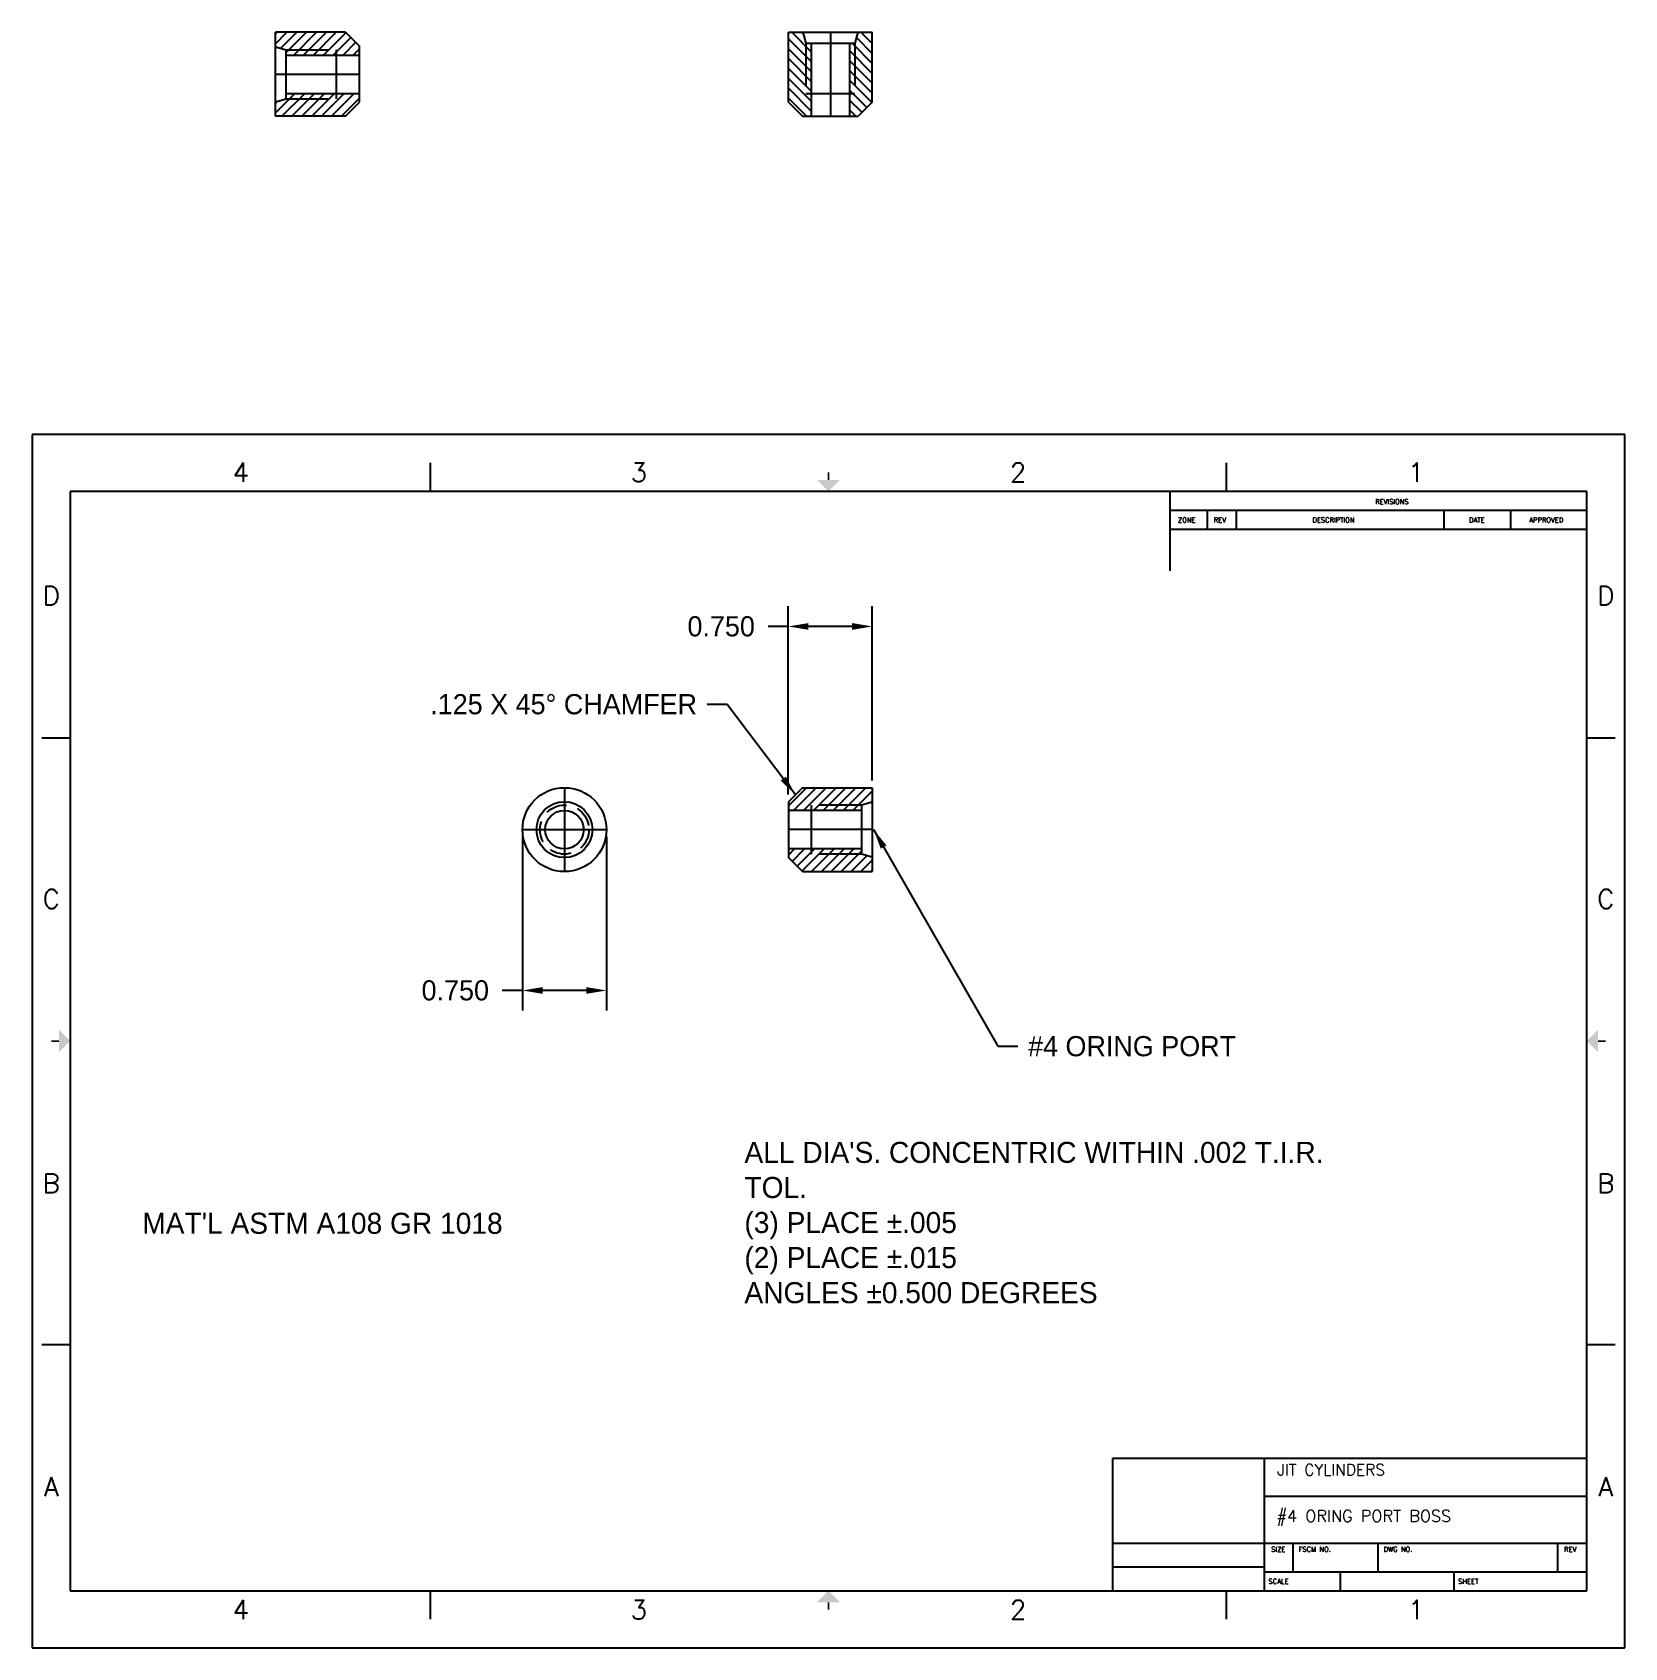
# Model space of a CAD drawing. Extents: x 2.7 to 99.5, y -6.1 to 20.3.
# Drawn here: x 85.25 to 99.48, y 5.84 to 20.27 of the extents above; entities that cross this region are included whole.
import ezdxf
from ezdxf.enums import TextEntityAlignment as Align

# ---------------------------------------------------------------- set-up
doc = ezdxf.new("R2010")
doc.units = 0
doc.header["$LTSCALE"] = 0.75
doc.header["$MEASUREMENT"] = 0
doc.linetypes.add('CENTER', pattern=[2, 1.25, -0.25, 0.25, -0.25])
doc.linetypes.add('DASHED', pattern=[0.75, 0.5, -0.25])
doc.layers.get('0').update_dxf_attribs({"linetype": 'CONTINUOUS'})
doc.layers.get('DEFPOINTS').update_dxf_attribs({"linetype": 'CONTINUOUS'})
for name, color, linetype in [('BODY', 1, 'CONTINUOUS'), ('CENTER', 70, 'CENTER'), ('DIMENSION', 7, 'CONTINUOUS'), ('HATCH', 131, 'CONTINUOUS'), ('HIDDEN', 140, 'DASHED'), ('TB', 7, 'CONTINUOUS')]:
    doc.layers.add(name, color=color, linetype=linetype)
doc.styles.add('ADESK1', font='romans')
doc.dimstyles.new('STANDARD_WS', dxfattribs={"dimscale": 1.888889, "dimtxt": 0.18, "dimasz": 0.18, "dimexe": 0.18, "dimexo": 0.0625, "dimgap": 0.09, "dimtad": 0, "dimtih": 1, "dimtoh": 1, "dimdec": 4, "dimzin": 0, "dimdsep": 46, "dimtxsty": 'Standard', "dimcen": 0.09, "dimadec": 0, "dimazin": 0, "dimtfac": 1, "dimtdec": 4, "dimtofl": 0, "dimtmove": 0, "dimatfit": 3, "dimfxl": 0, "dimtolj": 1, "dimtzin": 0, "dimarcsym": 0})

msp = doc.modelspace()

# ---------------------------------------------------------------- texts
at = {"layer": 'DIMENSION', "char_height": 0.18}
for s, insert, attachment_point in [('.125 X 45° CHAMFER', (91.1891, 14.1758), 9), ('#4 ORING PORT', (94.1472, 11.3023), 1)]:
    msp.add_mtext(s, dxfattribs=dict(at, insert=insert, attachment_point=attachment_point))
at = {"layer": 'DIMENSION', "attachment_point": 1}
for s, insert, char_height, width in [("MAT'L ASTM A108 GR 1018", (86.2324, 9.7235), 0.188, 7.2209), ('\\Fromant.shx;\\C6;JIT CYLINDERS', (96.3735, 7.4779), 0.1008, 2.370816), ('{\\Fromant.shx|c1;\\C6;#\\Fromant.shx|c0;4\\Fromant.shx|c1; ORING PORT BOSS}', (96.3669, 7.067), 0.10528, 2.50887)]:
    msp.add_mtext(s, dxfattribs=dict(at, insert=insert, char_height=char_height, width=width))

# ---------------------------------------------------------------- blocks, each defined once
blk = doc.blocks.new('TITLE_BLOCK')
at = {"layer": 'TB'}
for p, q in [((21, 16), (0, 16)), ((0, 16), (0, 0)), ((21, 0), (21, 16)), ((5.25, 15.25), (5.25, 15.625)), ((15.75, 15.25), (15.75, 15.625)), ((20.5, 15.25), (0.5, 15.25)), ((0.5, 15.25), (0.5, 0.75)), ((15, 15.25), (15, 14.2027)), ((20.5, 0.75), (20.5, 15.25)), ((15, 15), (20.5, 15)), ((15.5, 14.75), (15.5, 15)), ((15.88, 14.75), (15.88, 15)), ((18.62, 14.75), (18.62, 15)), ((19.5, 14.75), (19.5, 15)), ((15, 14.75), (20.5, 14.75)), ((0.125, 12), (0.5, 12)), ((20.5, 12), (20.875, 12)), ((0.125, 4), (0.5, 4)), ((20.5, 4), (20.875, 4)), ((14.25, 0.75), (14.25, 2.5)), ((14.25, 2.5), (20.5, 2.5)), ((16.25, 0.75), (16.25, 2.5)), ((16.25, 2), (20.5, 2)), ((14.25, 1.38), (20.5, 1.38)), ((16.63, 1), (16.63, 1.38)), ((17.75, 1), (17.75, 1.38)), ((20.12, 1), (20.12, 1.38)), ((14.25, 1.065), (16.25, 1.065)), ((16.25, 1), (20.5, 1)), ((17.25, 0.75), (17.25, 1)), ((18.75, 0.75), (18.75, 1)), ((0.5, 0.75), (20.5, 0.75)), ((5.25, 0.375), (5.25, 0.75)), ((15.75, 0.375), (15.75, 0.75)), ((0, 0), (21, 0))]:
    blk.add_line(p, q, dxfattribs=at)
at = {"layer": 'TB', "const_width": 0.02}
for points in [[(10.5, 15.5), (10.5, 15.4)], [(0.25, 8), (0.35, 8)], [(20.75, 8), (20.65, 8)], [(10.5, 0.5), (10.5, 0.6)]]:
    blk.add_lwpolyline(points, dxfattribs=at)
at = {"layer": 'TB'}
for points in [[(10.35, 15.4), (10.65, 15.4), (10.5, 15.25)], [(0.35, 7.85), (0.35, 8.15), (0.5, 8)], [(20.65, 7.85), (20.65, 8.15), (20.5, 8)], [(10.35, 0.6), (10.65, 0.6), (10.5, 0.75)]]:
    blk.add_solid(points, dxfattribs=at)
at = {"color": 0, "style": 'ADESK1', "flags": 8}
for tag, p in [('FNAME', (-0.05, 6)), ('REVDATE', (-0.05, 3)), ('USER', (-0.05, 0))]:
    blk.add_attdef(tag, p, '', height=0.15, rotation=90, dxfattribs=at)
at = {"layer": 'TB', "style": 'ADESK1'}
for s, p in [('4', (2.75, 15.5)), ('3', (8, 15.5)), ('2', (13, 15.5)), ('1', (18.25, 15.5)), ('D', (0.25, 13.875)), ('D', (20.75, 13.875)), ('C', (0.25, 9.875)), ('C', (20.75, 9.875)), ('B', (0.25, 6.125)), ('B', (20.75, 6.125)), ('A', (0.25, 2.125)), ('A', (20.75, 2.125)), ('4', (2.75, 0.5)), ('3', (8, 0.5)), ('2', (13, 0.5)), ('1', (18.25, 0.5))]:
    blk.add_text(s, height=0.25, dxfattribs=at).set_placement(p, align=Align.MIDDLE_CENTER)
for s, p in [('REVISIONS', (17.7102, 15.0825)), ('ZONE', (15.1087, 14.8403)), ('REV', (15.5801, 14.8403)), ('DESCRIPTION', (16.882, 14.8403)), ('DATE', (18.9477, 14.8403)), ('APPROVED', (19.7414, 14.8403)), ('SIZE', (16.3379, 1.2659)), ('FSCM NO.', (16.6989, 1.2659)), ('DWG NO.', (17.821, 1.2659)), ('REV', (20.2005, 1.2659)), ('SCALE', (16.3023, 0.8425)), ('SHEET', (18.8028, 0.8425))]:
    blk.add_text(s, height=0.065, dxfattribs=at).set_placement(p)
at = {"layer": 'TB', "style": 'ADESK1', "flags": 9}
for tag in ['MINX', 'MINY', 'MAXX', 'MAXY']:
    blk.add_attdef(tag, (0, 0), '', height=0.25, dxfattribs=at)
blk = doc.blocks.new('A$C128F7506')
at = {"layer": 'DIMENSION', "insert": (0, 1.441), "char_height": 0.188, "width": 7.4113, "attachment_point": 1}
blk.add_mtext("ALL DIA'S. CONCENTRIC WITHIN .002 T.I.R.\\PTOL.\\P(3) PLACE ±.005\\P(2) PLACE ±.015\\PANGLES ±0.500 DEGREES", dxfattribs=at)
blk = doc.blocks.new('*D52')
at = {"layer": 'DEFPOINTS', "color": 0}
for p in [(92.005, 14.963), (92.755, 13.522), (92.005, 13.397)]:
    blk.add_point(p, dxfattribs=at)
at = {"layer": 'DIMENSION', "color": 0, "lineweight": -2}
for p, q in [((92.005, 13.46), (92.005, 15.143)), ((92.755, 13.585), (92.755, 15.143)), ((92.005, 14.963), (91.825, 14.963)), ((92.575, 14.963), (92.185, 14.963))]:
    blk.add_line(p, q, dxfattribs=at)
at = {"layer": 'DIMENSION', "color": 0}
for points in [[(92.185, 14.993), (92.185, 14.933), (92.005, 14.963)], [(92.575, 14.993), (92.575, 14.933), (92.755, 14.963)]]:
    blk.add_solid(points, dxfattribs=at)
at = {"layer": 'DIMENSION', "color": 0, "insert": (91.405, 14.963), "char_height": 0.18, "attachment_point": 5}
blk.add_mtext('\\A1;0.750', dxfattribs=at)
blk = doc.blocks.new('*D53')
at = {"layer": 'DEFPOINTS', "color": 0}
for p in [(89.629, 13.147), (90.379, 13.147), (89.629, 11.71)]:
    blk.add_point(p, dxfattribs=at)
at = {"layer": 'DIMENSION', "color": 0, "lineweight": -2}
for p, q in [((89.629, 13.085), (89.629, 11.53)), ((90.379, 13.085), (90.379, 11.53)), ((89.629, 11.71), (89.449, 11.71)), ((90.199, 11.71), (89.809, 11.71))]:
    blk.add_line(p, q, dxfattribs=at)
at = {"layer": 'DIMENSION', "color": 0}
for points in [[(89.809, 11.74), (89.809, 11.68), (89.629, 11.71)], [(90.199, 11.74), (90.199, 11.68), (90.379, 11.71)]]:
    blk.add_solid(points, dxfattribs=at)
at = {"layer": 'DIMENSION', "color": 0, "insert": (89.029, 11.71), "char_height": 0.18, "attachment_point": 5}
blk.add_mtext('\\A1;0.750', dxfattribs=at)

# ---------------------------------------------------------------- dimensions: what is measured, and where the dimension line sits
at = {"layer": 'DIMENSION'}
for base, p1, p2, picture, middle in [((92.0054, 14.9629), (92.7554, 13.5222), (92.0054, 13.3972), '*D52', (91.4054, 14.9629)), ((89.6293, 11.7097), (90.3793, 13.1472), (89.6293, 13.1472), '*D53', (89.0293, 11.7097))]:
    dim = msp.add_linear_dim(base=base, p1=p1, p2=p2, dimstyle='STANDARD_WS', override={"dimscale": 1, "dimdec": 3}, dxfattribs=at)
    dim.commit()
    dim.dimension.update_dxf_attribs({"geometry": picture, "text_midpoint": middle})

# ---------------------------------------------------------------- hatches: boundary and pattern name
at = {"layer": 'HATCH'}
h = msp.add_hatch(dxfattribs=at)
h.set_pattern_fill('ANSI31', color=256, scale=0.5, angle=180, style=0)
h.set_pattern_definition([(225, (95.55423, 27.68479), (0.04419417, -0.04419417), [])])
h.paths.add_polyline_path([(88.0467, 19.5226), (88.1717, 19.6476), (88.1717, 19.7256), (87.5187, 19.7256), (87.5187, 19.6786), (87.4217, 19.6526), (87.4217, 19.5226)])
h.paths.add_polyline_path([(87.4217, 20.2726), (87.4217, 20.1426), (87.5187, 20.1166), (87.5187, 20.0696), (88.1717, 20.0696), (88.1717, 20.1476), (88.0467, 20.2726)])
h = msp.add_hatch(dxfattribs=at)
h.set_pattern_fill('ANSI31', color=256, scale=0.5, angle=90, style=0)
h.set_pattern_definition([(135, (100.16765, 12.14002), (-0.04419417, -0.04419417), [])])
h.paths.add_polyline_path([(92.0054, 19.6476), (92.1304, 19.5226), (92.2084, 19.5226), (92.2084, 20.1756), (92.1614, 20.1756), (92.1354, 20.2726), (92.0054, 20.2726)])
h.paths.add_polyline_path([(92.7554, 20.2726), (92.6254, 20.2726), (92.5994, 20.1756), (92.5524, 20.1756), (92.5524, 19.5226), (92.6304, 19.5226), (92.7554, 19.6476)])
h = msp.add_hatch(dxfattribs=at)
h.set_pattern_fill('ANSI31', color=256, scale=0.5, style=0)
h.set_pattern_definition([(45, (84.62288, 5.36003), (-0.04419417, 0.04419417), [])])
h.paths.add_polyline_path([(92.7554, 13.5222), (92.1304, 13.5222), (92.0054, 13.3972), (92.0054, 13.3192), (92.6584, 13.3192), (92.6584, 13.3662), (92.7554, 13.3922)])
h.paths.add_polyline_path([(92.7554, 12.9023), (92.6584, 12.9282), (92.6584, 12.9752), (92.0054, 12.9752), (92.0054, 12.8972), (92.1304, 12.7722), (92.7554, 12.7722)])

# ---------------------------------------------------------------- linework, layer by layer
at = {"layer": 'BODY'}
for p, q in [((87.4217, 19.5226), (87.4217, 20.2726)), ((88.0467, 20.2726), (87.4217, 20.2726)), ((88.0467, 20.2726), (88.1717, 20.1476)), ((92.0054, 20.2726), (92.7554, 20.2726)), ((92.0054, 19.6476), (92.0054, 20.2726)), ((92.1354, 20.2726), (92.6254, 20.2726)), ((92.1354, 20.2726), (92.1614, 20.1756)), ((92.6254, 20.2726), (92.5994, 20.1756)), ((92.7554, 19.6476), (92.7554, 20.2726)), ((87.4217, 19.6526), (87.4217, 20.1426)), ((87.4217, 20.1426), (87.5187, 20.1166)), ((87.5187, 19.6786), (87.5187, 20.1166)), ((87.5187, 20.0696), (88.1717, 20.0696)), ((87.9687, 19.6786), (87.9687, 20.1166)), ((88.1717, 19.6476), (88.1717, 20.1476)), ((92.1614, 20.1756), (92.5994, 20.1756)), ((92.2084, 20.1756), (92.2084, 19.5226)), ((92.5524, 20.1756), (92.5524, 19.5226)), ((87.4217, 19.6526), (87.5187, 19.6786)), ((87.5187, 19.7256), (88.1717, 19.7256)), ((88.0467, 19.5226), (88.1717, 19.6476)), ((92.0054, 19.6476), (92.1304, 19.5226)), ((92.1614, 19.7256), (92.5994, 19.7256)), ((92.7554, 19.6476), (92.6304, 19.5226)), ((88.0467, 19.5226), (87.4217, 19.5226)), ((92.1304, 19.5226), (92.6304, 19.5226)), ((92.1304, 13.5222), (92.0054, 13.3972)), ((92.1304, 13.5222), (92.7554, 13.5222)), ((92.7554, 13.5222), (92.7554, 12.7722)), ((92.0054, 13.3972), (92.0054, 12.8972)), ((92.6584, 13.3192), (92.0054, 13.3192)), ((92.2084, 13.3662), (92.2084, 12.9282)), ((92.7554, 13.3922), (92.6584, 13.3662)), ((92.6584, 13.3662), (92.6584, 12.9282)), ((92.7554, 13.3922), (92.7554, 12.9023)), ((92.6584, 12.9752), (92.0054, 12.9752)), ((92.1304, 12.7722), (92.0054, 12.8972)), ((92.7554, 12.9023), (92.6584, 12.9282)), ((92.1304, 12.7722), (92.7554, 12.7722))]:
    msp.add_line(p, q, dxfattribs=at)
for radius in [0.375, 0.25, 0.172]:
    msp.add_circle((90.0043, 13.1472), radius, dxfattribs=at)
at = {"layer": 'CENTER'}
for p, q in [((92.3804, 20.2726), (92.3804, 19.5226)), ((87.4217, 19.8976), (88.1717, 19.8976)), ((90.0043, 13.5222), (90.0043, 12.7722)), ((90.0043, 13.5222), (90.0043, 12.943)), ((90.0043, 13.5222), (90.0043, 12.7722)), ((89.6293, 13.1472), (90.3793, 13.1472)), ((92.7554, 13.1472), (92.0054, 13.1472))]:
    msp.add_line(p, q, dxfattribs=at)
at = {"layer": 'HIDDEN'}
for p, q in [((87.5187, 20.1166), (87.9687, 20.1166)), ((92.1614, 20.1756), (92.1614, 19.7256)), ((92.5994, 20.1756), (92.5994, 19.7256)), ((87.5187, 19.6786), (87.9687, 19.6786)), ((92.6584, 13.3662), (92.2084, 13.3662)), ((92.6584, 12.9282), (92.2084, 12.9282))]:
    msp.add_line(p, q, dxfattribs=at)
at = {"layer": 'HIDDEN', "ltscale": 0.5}
msp.add_circle((90.0043, 13.1472), 0.219, dxfattribs=at)

# ---------------------------------------------------------------- block references
at = {"layer": 'DIMENSION', "xscale": 0.6775999999999982, "yscale": 0.6776, "zscale": 0.6776000000000001}
msp.add_blockref('TITLE_BLOCK', (85.2492, 5.8369), dxfattribs=at)
at = {"layer": 'HATCH'}
msp.add_blockref('A$C128F7506', (91.6128, 8.9162), dxfattribs=at)

msp.set_redraw_order([(e.dxf.handle, doc.entitydb.next_handle()) for e in msp.query("TEXT MTEXT ATTDEF DIMENSION ARC_DIMENSION")])  # texts and dimensions are drawn at this point

# ---------------------------------------------------------------- leaders
at = {"layer": 'DIMENSION', "annotation_type": 0, "has_hookline": 1}
for points, hookline_direction, text_width in [([(92.0679, 13.4597), (91.4591, 14.2658), (91.2791, 14.2658)], 1, 2.94), ([(92.7672, 13.1472), (93.8772, 11.2123), (94.0572, 11.2123)], 0, 2.22)]:
    msp.add_leader(points, dimstyle='STANDARD_WS', override={"dimscale": 1, "dimdec": 3}, dxfattribs=dict(at, hookline_direction=hookline_direction, text_width=text_width))

doc.saveas('drawing.dxf')
